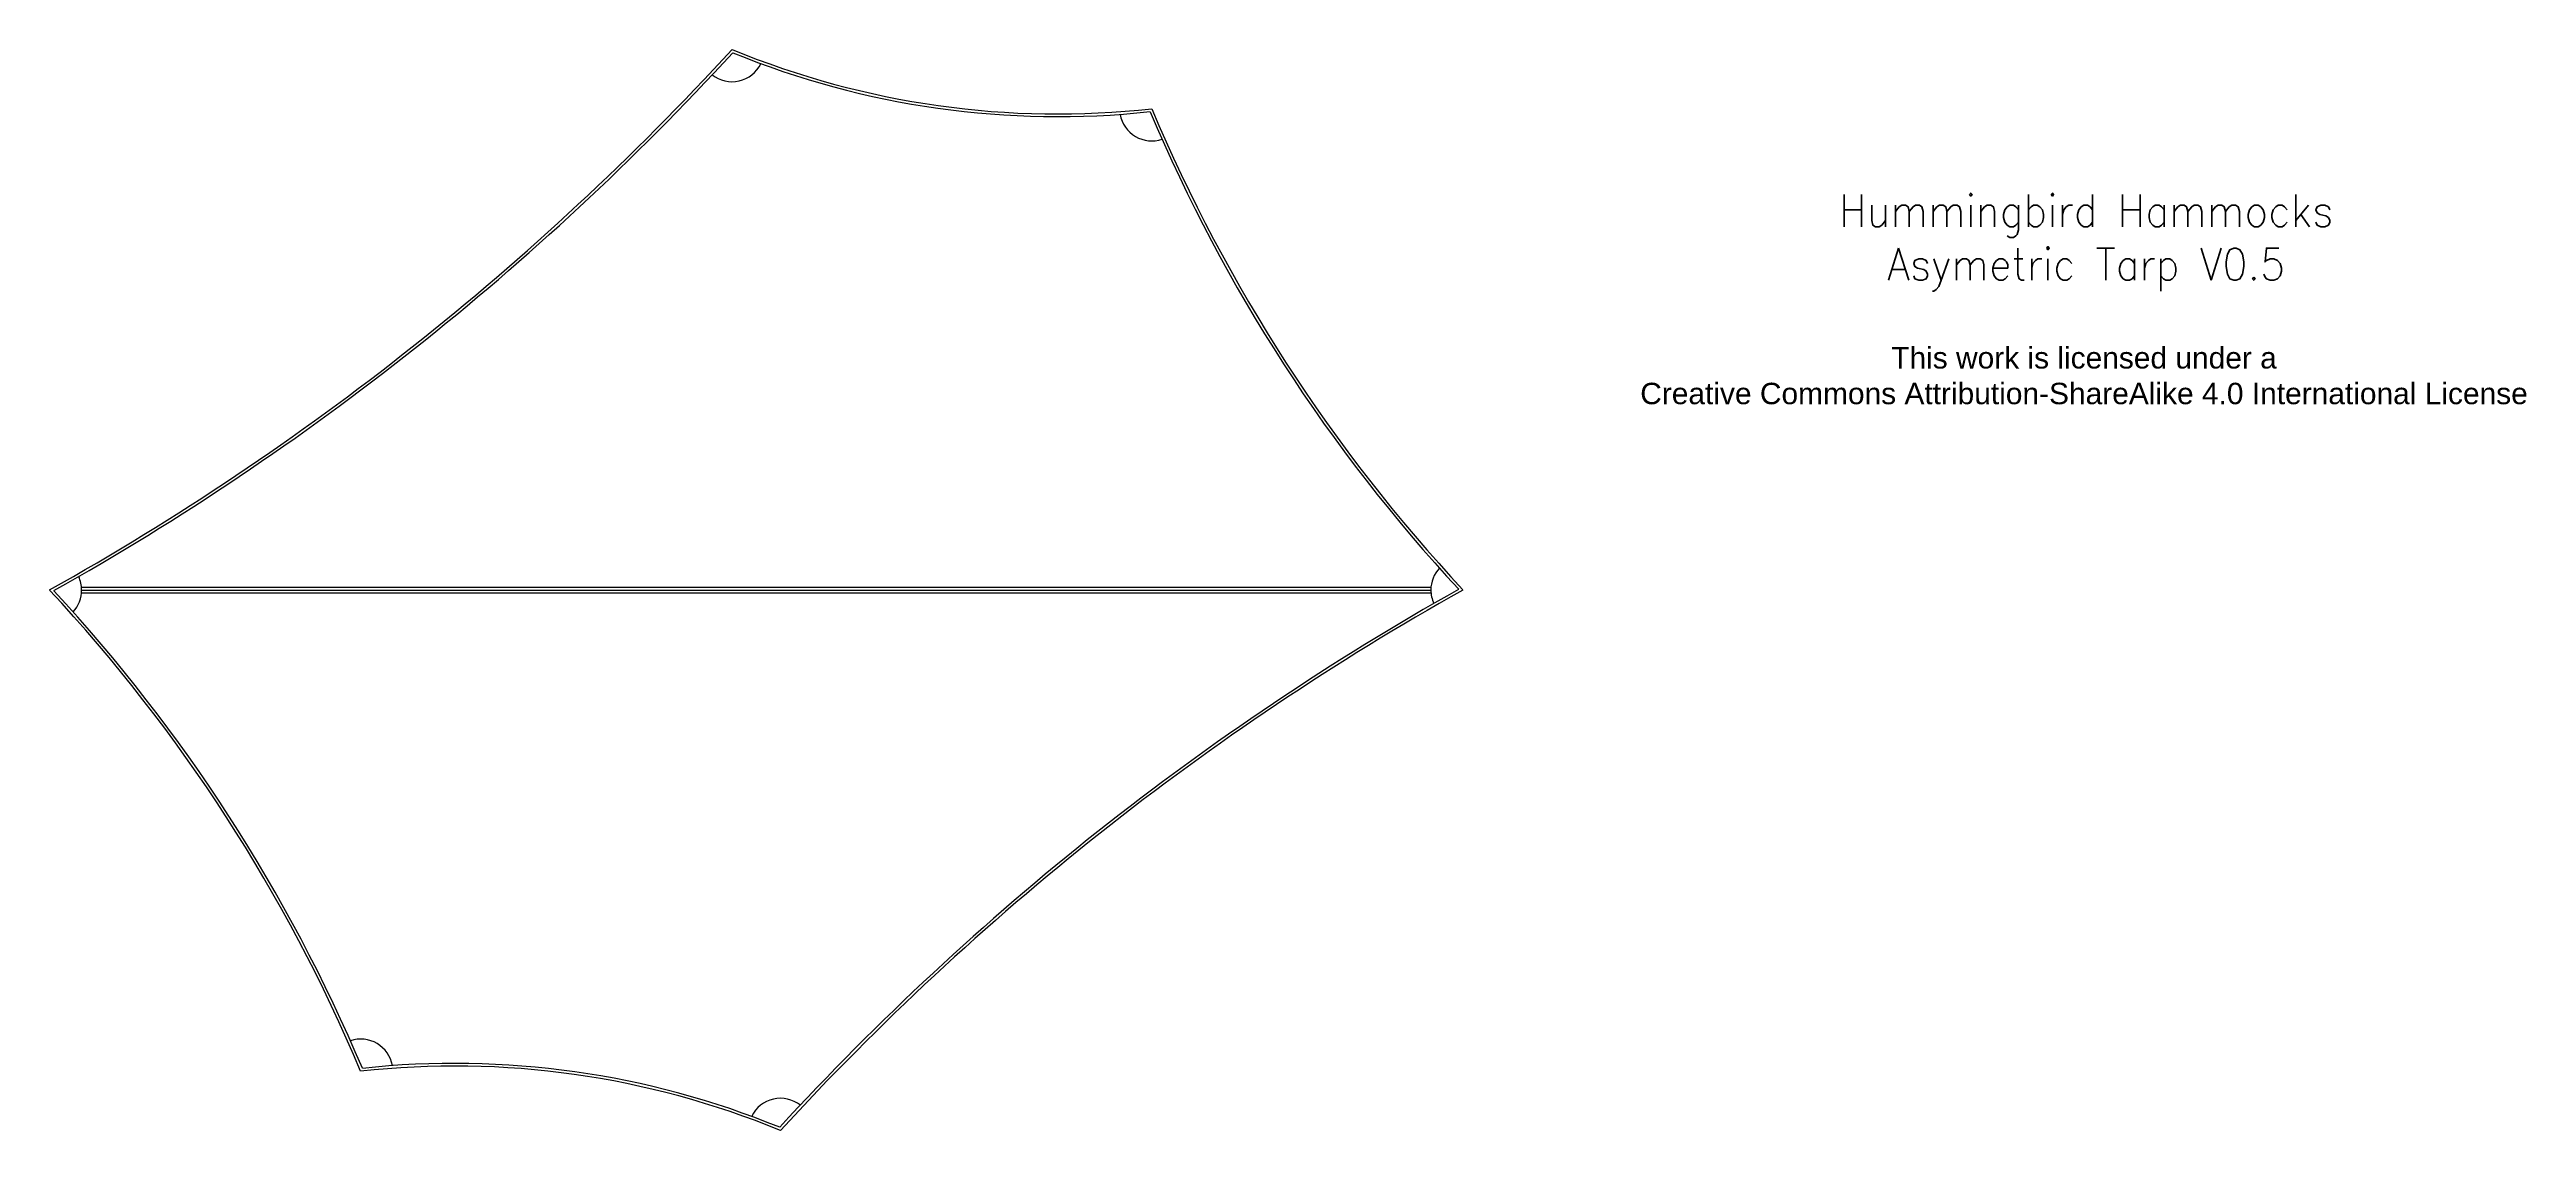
# Model space of a CAD drawing. Extents: x -1 to 231, y -1 to 250.
# Drawn here: x 0 to 231.3, y 149.5 to 250.5 of the extents above; entities that cross this region are included whole.
import ezdxf

# ---------------------------------------------------------------- set-up
doc = ezdxf.new("R2010")
doc.units = 0
doc.layers.get('0').update_dxf_attribs({"true_color": 0xffffff})
doc.layers.add('Tarp Finished', color=5, linetype='Continuous', true_color=0x0000ff)
doc.styles.add('textstyle11', font='Standard')
doc.styles.add('textstyle12', font='Standard')

msp = doc.modelspace()

# ---------------------------------------------------------------- linework, layer by layer
at = {"layer": 'Tarp Finished', "color": 7, "true_color": 0xffffff}
for p, q in [((3, 200.25), (129, 200.25)), ((3, 200), (129, 200)), ((3, 199.75), (129, 199.75))]:
    msp.add_line(p, q, dxfattribs=at)
for centre, radius, start, end in [((-125.83, 424.41), 257.28, 299.2812, 317.4612), ((-125.83, 424.41), 257.53, 299.3519, 317.4225), ((94.17, 324.41), 79.96, 247.6308, 276.3008), ((94.17, 324.41), 80.21, 247.7555, 276.1676), ((63.73, 250.46), 3, 231.9086, 333.921), ((102.94, 244.93), 3, 190.0107, 288.6174), ((244.17, 304.41), 153.49, 202.9084, 222.8298), ((244.17, 304.41), 153.24, 202.8389, 222.9484), ((0, 200), 3, 0, 24.8338), ((132, 200), 3, 137.1699, 180), ((-112.17, 95.59), 153.24, 22.8389, 42.9484), ((-112.17, 95.59), 153.49, 22.9084, 42.8298), ((0, 200), 3, 317.1699, 0), ((257.83, -24.41), 257.53, 119.3519, 137.4225), ((257.83, -24.41), 257.28, 119.2812, 137.4612), ((132, 200), 3, 180, 204.8338), ((29.06, 155.07), 3, 10.0107, 108.6174), ((37.83, 75.59), 79.96, 67.6308, 96.3008), ((37.83, 75.59), 80.21, 67.7555, 96.1676), ((68.27, 149.54), 3, 51.9086, 153.921)]:
    msp.add_arc(centre, radius, start, end, dxfattribs=at)

# ---------------------------------------------------------------- texts
at = {"attachment_point": 5}
for s, insert, char_height, style in [('\\H3.00133;Hummingbird Hammocks\\PAsymetric Tarp V0.5', (190.21, 232.42), 0.0684, 'textstyle11'), ('\\fHelvetica Neue,Helvetica,Arial,sans-serif|b0|i0|c0|p0;\\c3618615;\\H1.99926;This work is licensed under a \\P\\c13730329;Creative Commons Attribution-ShareAlike 4.0 International License', (190, 220), 0.06843, 'textstyle12')]:
    msp.add_mtext(s, dxfattribs=dict(at, insert=insert, char_height=char_height, style=style))

doc.saveas('drawing.dxf')
